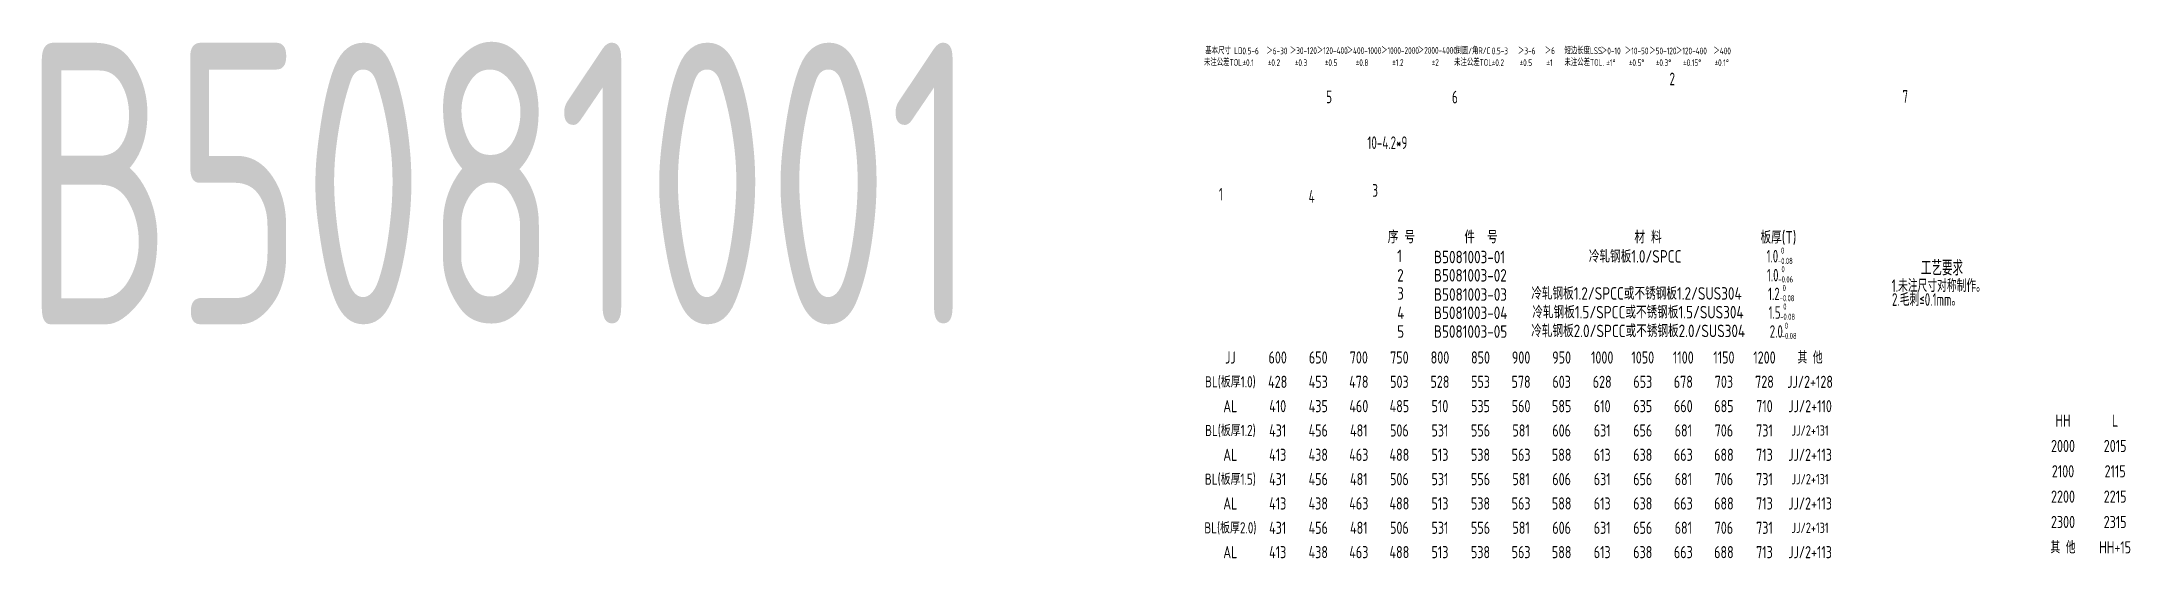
# Model space of a CAD drawing. Header units: inches. Extents: x 14216 to 120088, y -29410 to 23559.
# Drawn here: x 79013 to 81238, y 12719 to 13269 of the extents above; entities that cross this region are included whole.
import ezdxf
from ezdxf.enums import TextEntityAlignment as Align

# ---------------------------------------------------------------- set-up
doc = ezdxf.new("R2010")
doc.units = ezdxf.units.IN
doc.header["$LTSCALE"] = 0.3
doc.header["$MEASUREMENT"] = 0
for name, color, linetype in [('2', 2, 'Continuous'), ('2细实线', 2, 'Continuous'), ('6', 3, 'Continuous'), ('7', 4, 'Continuous')]:
    doc.layers.add(name, color=color, linetype=linetype)
doc.layers.add('粗实线', color=7, linetype='Continuous', lineweight=30)
doc.styles.add('HZ', font='isocp2.shx', dxfattribs={"width": 0.7, "bigfont": 'hztxt.shx'})

msp = doc.modelspace()

# ---------------------------------------------------------------- texts
at = {"layer": '2', "style": 'HZ', "width": 0.85}
for s, height, p in [('序 号', 13.3102, (80446.862, 13054.372)), ('件  号', 13.3102, (80528.435, 13054.372)), ('材 料', 13.3102, (80709.457, 13054.224)), ('板厚(T)', 13.3102, (80843.772, 13053.991)), ('1', 13.31, (80456.855, 13034.132)), ('B5081003-01', 13.3, (80496.047, 13033.024)), ('冷轧钢板1.0/SPCC', 13.31017, (80660.957, 13033.7)), ('2 ', 13.3102, (80456.888, 13013.537)), ('B5081003-02', 13.31017, (80495.931, 13013.53)), ('3', 13.31, (80456.855, 12994.201)), ('B5081003-03', 13.3, (80496.047, 12993.093)), ('冷轧钢板1.2/SPCC或不锈钢板1.2/SUS304', 13.31017, (80599.673, 12994.252)), ('冷轧钢板1.5/SPCC或不锈钢板1.5/SUS304', 13.31017, (80600.811, 12974.28)), ('4', 13.31, (80456.888, 12973.606)), ('5', 13.31, (80456.888, 12953.641)), ('B5081003-04', 13.31017, (80495.931, 12973.599)), ('B5081003-05', 13.31017, (80495.931, 12953.634)), ('冷轧钢板2.0/SPCC或不锈钢板2.0/SUS304', 13.31017, (80599.618, 12954.315))]:
    msp.add_text(s, height=height, dxfattribs=at).set_placement(p)
at = {"layer": '2', "color": 6, "style": 'HZ', "width": 0.7}
for s, p in [('1.未注尺寸对称制作。', (80983.53, 13002.413)), ('2.毛刺≤0.1mm。', (80983.824, 12987.668))]:
    msp.add_text(s, height=13.5, dxfattribs=at).set_placement(p)
at = {"layer": '2', "color": 6, "attachment_point": 5, "style": 'HZ'}
for s, insert, char_height in [('\\A1;B5081001', (79501.782, 13118.025), 300), ('\\A1;10-4.2*9', (80446.442, 13161.474), 13.5)]:
    msp.add_mtext(s, dxfattribs=dict(at, insert=insert, char_height=char_height))
at = {"layer": '2', "attachment_point": 1, "style": 'HZ'}
for s, insert, char_height in [('1.0', (80850.212, 13047.237), 13.3102), (' 0\\P-0.08', (80862.349, 13049.764), 6.5492), ('1.0', (80850.582, 13027.065), 13.3102), (' 0\\P-0.06', (80862.874, 13030.058), 6.5492), ('1.2', (80851.861, 13007.042), 13.3102), (' 0\\P-0.08', (80864.153, 13010.035), 6.5492), (' 0\\P-0.08', (80864.767, 12990.237), 6.5492), ('1.5', (80852.475, 12987.244), 13.3102), ('2.0', (80853.66, 12967.027), 13.3102), (' 0\\P-0.08', (80866.437, 12969.825), 6.5492)]:
    msp.add_mtext(s, dxfattribs=dict(at, insert=insert, char_height=char_height))
at = {"layer": '2细实线', "style": 'HZ', "width": 0.8}
for s, height, p in [('JJ', 12.96, (80279.233, 12932.662)), ('600', 12.96, (80329.633, 12932.662)), ('650', 12.96, (80372.833, 12932.662)), ('700', 12.96, (80416.033, 12932.662)), ('750', 12.96, (80459.233, 12932.662)), ('800', 12.96, (80502.433, 12932.662)), ('850', 12.96, (80545.633, 12932.662)), ('900', 12.96, (80588.833, 12932.662)), ('950', 12.96, (80632.033, 12932.662)), ('1000', 12.96, (80675.233, 12932.662)), ('1050', 12.96, (80718.433, 12932.662)), ('1100', 12.96, (80761.633, 12932.662)), ('1150', 12.96, (80804.833, 12932.662)), ('1200', 12.96, (80848.033, 12932.662)), ('其 他', 12.96, (80896.589, 12932.662)), ('BL(板厚1.0)', 12, (80279.233, 12906.742)), ('428', 12.96, (80329.633, 12906.742)), ('453', 12.96, (80372.833, 12906.742)), ('478', 12.96, (80416.033, 12906.742)), ('503', 12.96, (80459.233, 12906.742)), ('528', 12.96, (80502.433, 12906.742)), ('553', 12.96, (80545.633, 12906.742)), ('578', 12.96, (80588.833, 12906.742)), ('603', 12.96, (80632.033, 12906.742)), ('628', 12.96, (80675.233, 12906.742)), ('653', 12.96, (80718.433, 12906.742)), ('678', 12.96, (80761.633, 12906.742)), ('703', 12.96, (80804.833, 12906.742)), ('728', 12.96, (80848.033, 12906.742)), ('JJ/2+128', 12.96, (80896.589, 12906.742)), ('AL', 12.96, (80279.233, 12880.822)), ('410', 12.96, (80329.633, 12880.822)), ('435', 12.96, (80372.833, 12880.822)), ('460', 12.96, (80416.033, 12880.822)), ('485', 12.96, (80459.233, 12880.822)), ('510', 12.96, (80502.433, 12880.822)), ('535', 12.96, (80545.633, 12880.822)), ('560', 12.96, (80588.833, 12880.822)), ('585', 12.96, (80632.033, 12880.822)), ('610', 12.96, (80675.233, 12880.822)), ('635', 12.96, (80718.433, 12880.822)), ('660', 12.96, (80761.633, 12880.822)), ('685', 12.96, (80804.833, 12880.822)), ('710', 12.96, (80848.033, 12880.822)), ('JJ/2+110', 12.96, (80896.589, 12880.822)), ('BL(板厚1.2)', 12, (80279.233, 12854.902)), ('431', 12.96, (80329.633, 12854.902)), ('456', 12.96, (80372.833, 12854.902)), ('481', 12.96, (80416.033, 12854.902)), ('506', 12.96, (80459.233, 12854.902)), ('531', 12.96, (80502.433, 12854.902)), ('556', 12.96, (80545.633, 12854.902)), ('581', 12.96, (80588.833, 12854.902)), ('606', 12.96, (80632.033, 12854.902)), ('631', 12.96, (80675.233, 12854.902)), ('656', 12.96, (80718.433, 12854.902)), ('681', 12.96, (80761.633, 12854.902)), ('706', 12.96, (80804.833, 12854.902)), ('731', 12.96, (80848.033, 12854.902)), ('JJ/2+131', 11, (80896.589, 12854.902)), ('HH', 12.96, (81165.956, 12865.448)), ('L', 12.96, (81221.456, 12865.448)), ('AL', 12.96, (80279.233, 12828.982)), ('413', 12.96, (80329.633, 12828.982)), ('438', 12.96, (80372.833, 12828.982)), ('463', 12.96, (80416.033, 12828.982)), ('488', 12.96, (80459.233, 12828.982)), ('513', 12.96, (80502.433, 12828.982)), ('538', 12.96, (80545.633, 12828.982)), ('563', 12.96, (80588.833, 12828.982)), ('588', 12.96, (80632.033, 12828.982)), ('613', 12.96, (80675.233, 12828.982)), ('638', 12.96, (80718.433, 12828.982)), ('663', 12.96, (80761.633, 12828.982)), ('688', 12.96, (80804.833, 12828.982)), ('713', 12.96, (80848.033, 12828.982)), ('JJ/2+113', 12.96, (80896.589, 12828.982)), ('2000', 12.96, (81165.956, 12838.448)), ('2015', 12.96, (81221.456, 12838.448)), ('2100', 12.96, (81165.956, 12811.448)), ('2115', 12.96, (81221.456, 12811.448)), ('BL(板厚1.5)', 12, (80279.233, 12803.062)), ('431', 12.96, (80329.633, 12803.062)), ('456', 12.96, (80372.833, 12803.062)), ('481', 12.96, (80416.033, 12803.062)), ('506', 12.96, (80459.233, 12803.062)), ('531', 12.96, (80502.433, 12803.062)), ('556', 12.96, (80545.633, 12803.062)), ('581', 12.96, (80588.833, 12803.062)), ('606', 12.96, (80632.033, 12803.062)), ('631', 12.96, (80675.233, 12803.062)), ('656', 12.96, (80718.433, 12803.062)), ('681', 12.96, (80761.633, 12803.062)), ('706', 12.96, (80804.833, 12803.062)), ('731', 12.96, (80848.033, 12803.062)), ('JJ/2+131', 11, (80896.589, 12803.062)), ('2200', 12.96, (81165.956, 12784.448)), ('2215', 12.96, (81221.456, 12784.448)), ('AL', 12.96, (80279.233, 12777.142)), ('413', 12.96, (80329.633, 12777.142)), ('438', 12.96, (80372.833, 12777.142)), ('463', 12.96, (80416.033, 12777.142)), ('488', 12.96, (80459.233, 12777.142)), ('513', 12.96, (80502.433, 12777.142)), ('538', 12.96, (80545.633, 12777.142)), ('563', 12.96, (80588.833, 12777.142)), ('588', 12.96, (80632.033, 12777.142)), ('613', 12.96, (80675.233, 12777.142)), ('638', 12.96, (80718.433, 12777.142)), ('663', 12.96, (80761.633, 12777.142)), ('688', 12.96, (80804.833, 12777.142)), ('713', 12.96, (80848.033, 12777.142)), ('JJ/2+113', 12.96, (80896.589, 12777.142)), ('BL(板厚2.0)', 12, (80279.233, 12751.222)), ('431', 12.96, (80329.633, 12751.222)), ('456', 12.96, (80372.833, 12751.222)), ('481', 12.96, (80416.033, 12751.222)), ('506', 12.96, (80459.233, 12751.222)), ('531', 12.96, (80502.433, 12751.222)), ('556', 12.96, (80545.633, 12751.222)), ('581', 12.96, (80588.833, 12751.222)), ('606', 12.96, (80632.033, 12751.222)), ('631', 12.96, (80675.233, 12751.222)), ('656', 12.96, (80718.433, 12751.222)), ('681', 12.96, (80761.633, 12751.222)), ('706', 12.96, (80804.833, 12751.222)), ('731', 12.96, (80848.033, 12751.222)), ('JJ/2+131', 11, (80896.589, 12751.222)), ('2300', 12.96, (81165.956, 12757.448)), ('2315', 12.96, (81221.456, 12757.448)), ('AL', 12.96, (80279.233, 12725.302)), ('413', 12.96, (80329.633, 12725.302)), ('438', 12.96, (80372.833, 12725.302)), ('463', 12.96, (80416.033, 12725.302)), ('488', 12.96, (80459.233, 12725.302)), ('513', 12.96, (80502.433, 12725.302)), ('538', 12.96, (80545.633, 12725.302)), ('563', 12.96, (80588.833, 12725.302)), ('588', 12.96, (80632.033, 12725.302)), ('613', 12.96, (80675.233, 12725.302)), ('638', 12.96, (80718.433, 12725.302)), ('663', 12.96, (80761.633, 12725.302)), ('688', 12.96, (80804.833, 12725.302)), ('713', 12.96, (80848.033, 12725.302)), ('JJ/2+113', 12.96, (80896.589, 12725.302)), ('其 他', 12.96, (81165.956, 12730.448)), ('HH+15', 12.96, (81221.456, 12730.448))]:
    msp.add_text(s, height=height, dxfattribs=at).set_placement(p, align=Align.MIDDLE_CENTER)
at = {"layer": '6', "color": 2, "style": 'HZ', "width": 0.7}
for s, p in [('基本尺寸 LD.', (80252.541, 13255.845)), ('0.5-6', (80292.092, 13255.671)), ('＞6-30', (80317.55, 13255.671)), ('＞30-120', (80342.546, 13255.893)), ('＞120-400', (80371.284, 13255.986)), ('＞400-1000', (80403.083, 13255.986)), ('＞1000-2000', (80439.779, 13256.076)), ('＞2000-4000', (80478.853, 13256.167)), ('倒圆/角R/C', (80518.915, 13255.845)), ('0.5-3', (80557.566, 13255.671)), ('＞3-6', (80585.519, 13255.671)), ('＞6', (80614.041, 13255.893)), ('短边长度LSS.', (80635.033, 13255.845)), ('＞0-10', (80673.821, 13255.671)), ('＞10-50', (80699.297, 13255.671)), ('＞50-120', (80725.339, 13255.671)), ('＞120-400', (80753.744, 13255.671)), ('＞400', (80793.617, 13255.671)), ('未注公差TOL.', (80251.123, 13243.389)), ('%%P0.1', (80292.092, 13243.071)), ('%%P0.2', (80319.092, 13243.071)), ('%%P0.3', (80347.892, 13243.071)), ('%%P0.5', (80379.835, 13243.164)), ('%%P0.8', (80412.716, 13243.164)), ('%%P1.2', (80451.606, 13243.255)), ('%%P2', (80493.642, 13243.346)), ('未注公差TOL.', (80517.497, 13243.389)), ('%%P0.2', (80557.566, 13243.071)), ('%%P0.5', (80587.208, 13243.071)), ('%%P1', (80615.778, 13243.071)), ('未注公差TOL.', (80635.046, 13243.389)), ('%%P1%%D', (80679.592, 13243.071)), ('%%P0.5%%D', (80703.563, 13243.071)), ('%%P0.3%%D', (80732.308, 13243.071)), ('%%P0.15%%D', (80761.338, 13243.071)), ('%%P0.1%%D', (80794.791, 13243.071))]:
    msp.add_text(s, height=7.2, dxfattribs=at).set_placement(p)
at = {"layer": '7', "style": 'HZ', "width": 0.7}
for s, p in [('2', (80746.91, 13222.65)), ('5', (80381.3, 13203.547)), ('6', (80515.305, 13203.298)), ('7', (80994.99, 13204.034)), ('1', (80266.992, 13099.777)), ('4', (80362.639, 13097.554)), ('3', (80430.499, 13103.926))]:
    msp.add_text(s, height=13.5, dxfattribs=at).set_placement(p)
at = {"layer": '粗实线', "color": 3, "linetype": 'Continuous', "lineweight": -3, "style": 'HZ', "width": 0.7}
msp.add_text('工艺要求', height=16, dxfattribs=at).set_placement((81014.664, 13020.007))

doc.saveas('drawing.dxf')
